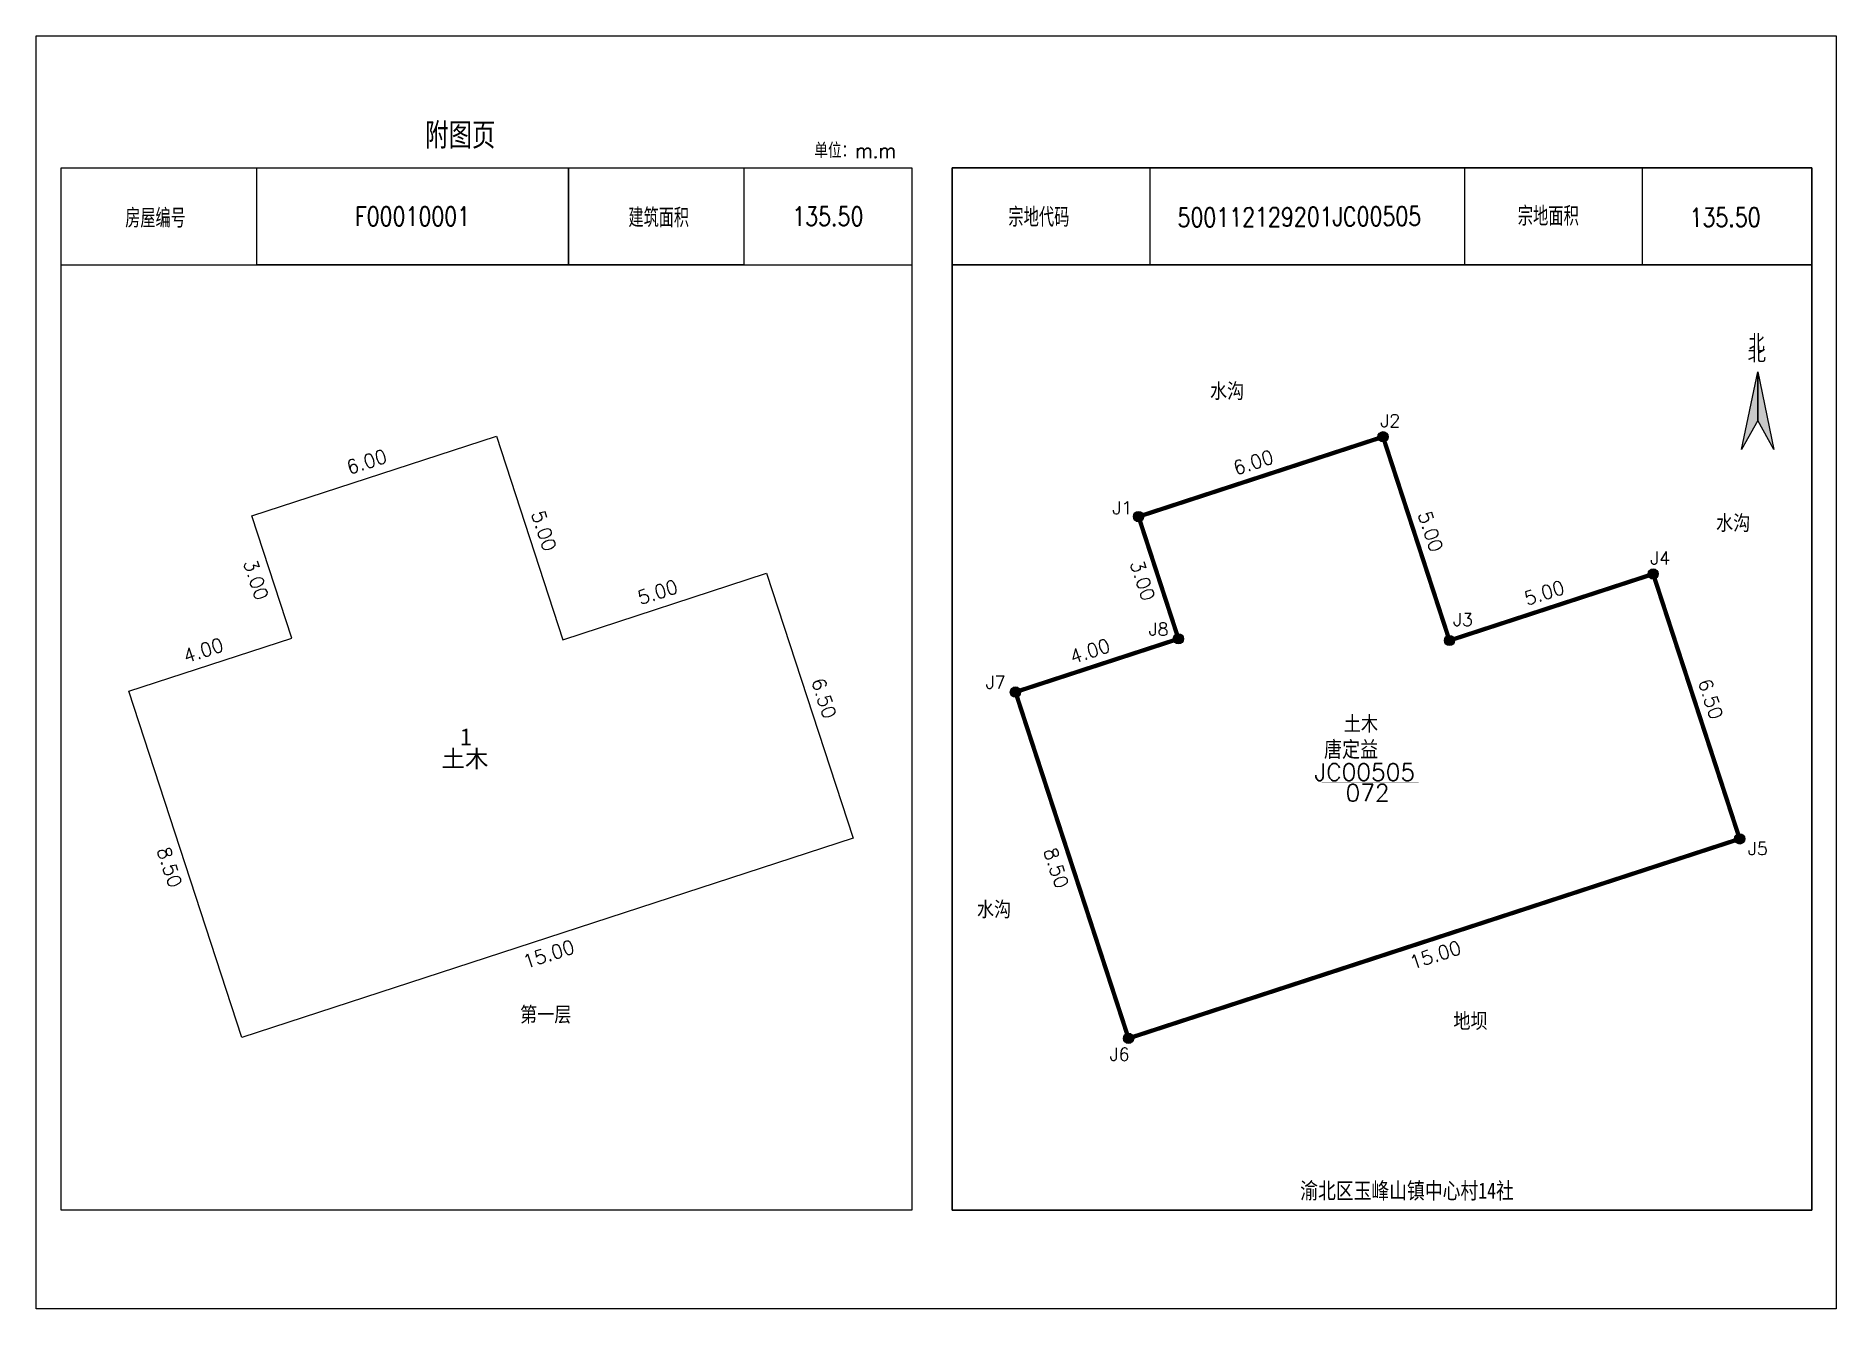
# Model space of a CAD drawing. Extents: x 36371590 to 36372043, y 3282005 to 3283161.
# Drawn here: x 36371743.26 to 36371785.26, y 3282004.52 to 3282034.22 of the extents above; entities that cross this region are included whole.
import ezdxf
from ezdxf.enums import TextEntityAlignment as Align

# ---------------------------------------------------------------- set-up
doc = ezdxf.new("R2010")
doc.units = 0
doc.header["$LTSCALE"] = 0.5
doc.linetypes.add('DASHED', pattern=[0.75, 0.5, -0.25])
doc.layers.get('0').update_dxf_attribs({"linetype": 'CONTINUOUS'})
doc.layers.add('_JMD_内', color=6, linetype='CONTINUOUS', true_color=0xff00ff)
doc.layers.add('_JZD_内', color=1, linetype='CONTINUOUS', true_color=0xff0000)
for name, color, linetype in [('_宗地图注记', 7, 'CONTINUOUS'), ('DLSS', 4, 'CONTINUOUS'), ('JZP', 1, 'CONTINUOUS'), ('TK', 7, 'CONTINUOUS'), ('ZJ', 7, 'CONTINUOUS'), ('内图框', 7, 'CONTINUOUS'), ('四至', 7, 'CONTINUOUS')]:
    doc.layers.add(name, color=color, linetype=linetype)
doc.layers.add('外图框', color=3, linetype='CONTINUOUS', plot=False)
doc.styles.add('HZ', font='rs.shx', dxfattribs={"width": 0.8, "bigfont": 'hztxt.shx'})
doc.styles.add('宋体', font='')
doc.styles.add('黑体', font='simhei.ttf')
doc.styles.get('宋体').set_extended_font_data('SimSun')

msp = doc.modelspace()

# ---------------------------------------------------------------- texts
at = {"color": 7, "linetype": 'Continuous', "style": 'HZ'}
for s, rotation, p in [('6.00', 18.0774, (36371750.566, 3282023.983)), ('5.00', 288.0787, (36371754.807, 3282023.078)), ('3.00', 288.0786, (36371748.09, 3282021.937)), ('5.00', 18.0776, (36371757.353, 3282020.939)), ('4.00', 18.0771, (36371746.751, 3282019.582)), ('6.50', 288.0784, (36371761.342, 3282019.171)), ('8.50', 288.0771, (36371746.071, 3282015.23)), ('15.00', 18.0775, (36371754.68, 3282012.451))]:
    msp.add_text(s, height=0.32, rotation=rotation, dxfattribs=at).set_placement(p)
at = {"color": 7, "linetype": 'Continuous'}
for s, style, p in [('1', '黑体', (36371753.15, 3282017.664)), ('土木', '黑体', (36371752.719, 3282017.154)), ('第一层', 'HZ', (36371754.549, 3282011.175))]:
    msp.add_text(s, height=0.4, dxfattribs=dict(at, style=style)).set_placement(p)
at = {"layer": '_宗地图注记', "color": 7, "linetype": 'Continuous', "style": 'HZ'}
for s, p in [('J2', (36371774.625, 3282025.088)), ('J1', (36371768.373, 3282023.057)), ('J4', (36371780.923, 3282021.887)), ('J3', (36371776.322, 3282020.449)), ('J8', (36371769.219, 3282020.227)), ('J7', (36371765.416, 3282018.986)), ('J5', (36371783.202, 3282015.109)), ('J6', (36371768.309, 3282010.307))]:
    msp.add_text(s, height=0.3, dxfattribs=at).set_placement(p)
at = {"layer": '_宗地图注记', "color": 6, "linetype": 'Continuous', "style": 'HZ'}
msp.add_text('土木', height=0.4, dxfattribs=at).set_placement((36371773.769, 3282017.96))
at = {"layer": '_宗地图注记', "color": 1, "linetype": 'Continuous', "style": 'HZ'}
for s, height, p in [('唐定益', 0.42, (36371773.31, 3282017.35)), ('JC00505', 0.4, (36371773.087, 3282016.84)), ('072', 0.4, (36371773.811, 3282016.36))]:
    msp.add_text(s, height=height, dxfattribs=at).set_placement(p)
at = {"layer": 'TK', "linetype": 'Continuous', "style": 'HZ', "width": 0.9}
msp.add_text('附图页', height=0.6067, dxfattribs=at).set_placement((36371752.336, 3282031.588))
at = {"layer": 'TK', "linetype": 'DASHED', "style": 'HZ', "width": 0.9}
for s, height, p in [('单位：m.m', 0.3529, (36371761.417, 3282031.367)), ('北', 0.411, (36371783.221, 3282026.84))]:
    msp.add_text(s, height=height, dxfattribs=at).set_placement(p)
at = {"layer": 'TK', "linetype": 'Continuous', "style": 'HZ', "width": 0.8}
msp.add_text('房屋编号', height=0.4411, dxfattribs=at).set_placement((36371746.044, 3282029.99), align=Align.MIDDLE)
for s, height, p in [('建筑面积', 0.4411, (36371757.786, 3282029.976)), ('宗地代码', 0.4457, (36371766.656, 3282029.987)), ('宗地面积', 0.4457, (36371778.542, 3282030.011))]:
    msp.add_text(s, height=height, dxfattribs=at).set_placement(p, align=Align.MIDDLE_CENTER)
at = {"layer": 'TK', "linetype": 'DASHED', "style": '黑体', "width": 0.8}
msp.add_text('渝北区玉峰山镇中心村14社', height=0.38062, dxfattribs=at).set_placement((36371775.246, 3282007.087), align=Align.CENTER)
at = {"layer": 'ZJ', "color": 7, "linetype": 'Continuous', "style": 'HZ'}
for s, rotation, p in [('6.00', 18.0774, (36371771.254, 3282023.966)), ('5.00', 288.0787, (36371775.496, 3282023.061)), ('3.00', 288.0786, (36371768.778, 3282021.92)), ('5.00', 18.0776, (36371778.042, 3282020.922)), ('4.00', 18.0771, (36371767.44, 3282019.565)), ('6.50', 288.0784, (36371782.031, 3282019.154)), ('8.50', 288.0771, (36371766.76, 3282015.213)), ('15.00', 18.0775, (36371775.369, 3282012.433))]:
    msp.add_text(s, height=0.32, rotation=rotation, dxfattribs=at).set_placement(p)
at = {"layer": '内图框', "char_height": 0.44, "attachment_point": 5, "style": 'HZ'}
for s, insert, width in [('F00010001', (36371752.043, 3282030.007), 7.27551), ('135.50', (36371761.732, 3282030.007), 3.91863)]:
    msp.add_mtext(s, dxfattribs=dict(at, insert=insert, width=width))
at = {"layer": '内图框', "char_height": 0.44, "attachment_point": 5, "rotation": 0.3525, "style": 'HZ'}
for s, insert, width in [('500112129201JC00505', (36371772.734, 3282029.998), 7.22325), ('135.50', (36371782.667, 3282029.985), 4.24961)]:
    msp.add_mtext(s, dxfattribs=dict(at, insert=insert, width=width))
at = {"layer": '四至', "color": 7, "linetype": 'Continuous', "style": 'HZ'}
for s, p in [('水沟', (36371770.648, 3282025.722)), ('水沟', (36371782.456, 3282022.643)), ('水沟', (36371765.21, 3282013.629)), ('地坝', (36371776.328, 3282011.023))]:
    msp.add_text(s, height=0.4, dxfattribs=at).set_placement(p)

# ---------------------------------------------------------------- blocks, each defined once
blk = doc.blocks.new('指北针')
at = {"layer": '', "linetype": 'Continuous'}
for points in [[(0, 1.134), (0, 0), (-0.381, -0.676)], [(0, 1.134), (0.371, -0.68), (0, 0)]]:
    blk.add_hatch(color=7, dxfattribs=at).paths.add_polyline_path(points)
for points in [[(0, 1.134), (0, 0), (-0.381, -0.676)], [(0, 1.134), (0.371, -0.68), (0, 0)]]:
    blk.add_lwpolyline(points, close=True, dxfattribs=at)
at = {"layer": '', "linetype": 'DASHED', "style": '宋体', "width": 1}
blk.add_text('北', height=0.315, dxfattribs=at).set_placement((-0.24, 1.388))

# ---------------------------------------------------------------- hatches: boundary and pattern name
at = {"linetype": 'Continuous'}
h = msp.add_hatch(color=1, dxfattribs=at)
edge = h.paths.add_edge_path()
edge.add_arc((36371774.686, 3282024.865), 0.12, 0, 360)
at = {"linetype": 'Continuous', "true_color": 0x000000}
h = msp.add_hatch(color=18, dxfattribs=at)
edge = h.paths.add_edge_path()
edge.add_arc((36371774.686, 3282024.865), 0.11, 0, 360)
at = {"linetype": 'Continuous', "true_color": 0xffffff}
h = msp.add_hatch(color=7, dxfattribs=at)
edge = h.paths.add_edge_path(flags=0)
edge.add_arc((36371774.686, 3282024.865), 0.096, 0, 360)
at = {"linetype": 'Continuous'}
h = msp.add_hatch(color=1, dxfattribs=at)
edge = h.paths.add_edge_path()
edge.add_arc((36371768.982, 3282023.003), 0.12, 0, 360)
at = {"linetype": 'Continuous', "true_color": 0x000000}
h = msp.add_hatch(color=18, dxfattribs=at)
edge = h.paths.add_edge_path()
edge.add_arc((36371768.982, 3282023.003), 0.11, 0, 360)
at = {"linetype": 'Continuous', "true_color": 0xffffff}
h = msp.add_hatch(color=7, dxfattribs=at)
edge = h.paths.add_edge_path(flags=0)
edge.add_arc((36371768.982, 3282023.003), 0.096, 0, 360)
at = {"linetype": 'Continuous'}
h = msp.add_hatch(color=1, dxfattribs=at)
edge = h.paths.add_edge_path()
edge.add_arc((36371780.99, 3282021.664), 0.12, 0, 360)
at = {"linetype": 'Continuous', "true_color": 0x000000}
h = msp.add_hatch(color=18, dxfattribs=at)
edge = h.paths.add_edge_path()
edge.add_arc((36371780.99, 3282021.664), 0.11, 0, 360)
at = {"linetype": 'Continuous', "true_color": 0xffffff}
h = msp.add_hatch(color=7, dxfattribs=at)
edge = h.paths.add_edge_path(flags=0)
edge.add_arc((36371780.99, 3282021.664), 0.096, 0, 360)
at = {"linetype": 'Continuous'}
h = msp.add_hatch(color=1, dxfattribs=at)
edge = h.paths.add_edge_path()
edge.add_arc((36371769.913, 3282020.151), 0.12, 0, 360)
at = {"linetype": 'Continuous', "true_color": 0x000000}
h = msp.add_hatch(color=18, dxfattribs=at)
edge = h.paths.add_edge_path()
edge.add_arc((36371769.913, 3282020.151), 0.11, 0, 360)
at = {"linetype": 'Continuous', "true_color": 0xffffff}
h = msp.add_hatch(color=7, dxfattribs=at)
edge = h.paths.add_edge_path(flags=0)
edge.add_arc((36371769.913, 3282020.151), 0.096, 0, 360)
at = {"linetype": 'Continuous'}
h = msp.add_hatch(color=1, dxfattribs=at)
edge = h.paths.add_edge_path()
edge.add_arc((36371776.237, 3282020.112), 0.12, 0, 360)
at = {"linetype": 'Continuous', "true_color": 0x000000}
h = msp.add_hatch(color=18, dxfattribs=at)
edge = h.paths.add_edge_path()
edge.add_arc((36371776.237, 3282020.112), 0.11, 0, 360)
at = {"linetype": 'Continuous', "true_color": 0xffffff}
h = msp.add_hatch(color=7, dxfattribs=at)
edge = h.paths.add_edge_path(flags=0)
edge.add_arc((36371776.237, 3282020.112), 0.096, 0, 360)
at = {"linetype": 'Continuous'}
h = msp.add_hatch(color=1, dxfattribs=at)
edge = h.paths.add_edge_path()
edge.add_arc((36371766.11, 3282018.91), 0.12, 0, 360)
at = {"linetype": 'Continuous', "true_color": 0x000000}
h = msp.add_hatch(color=18, dxfattribs=at)
edge = h.paths.add_edge_path()
edge.add_arc((36371766.11, 3282018.91), 0.11, 0, 360)
at = {"linetype": 'Continuous', "true_color": 0xffffff}
h = msp.add_hatch(color=7, dxfattribs=at)
edge = h.paths.add_edge_path(flags=0)
edge.add_arc((36371766.11, 3282018.91), 0.096, 0, 360)
at = {"linetype": 'Continuous'}
h = msp.add_hatch(color=1, dxfattribs=at)
edge = h.paths.add_edge_path()
edge.add_arc((36371783.008, 3282015.484), 0.12, 0, 360)
at = {"linetype": 'Continuous', "true_color": 0x000000}
h = msp.add_hatch(color=18, dxfattribs=at)
edge = h.paths.add_edge_path()
edge.add_arc((36371783.008, 3282015.484), 0.11, 0, 360)
at = {"linetype": 'Continuous', "true_color": 0xffffff}
h = msp.add_hatch(color=7, dxfattribs=at)
edge = h.paths.add_edge_path(flags=0)
edge.add_arc((36371783.008, 3282015.484), 0.096, 0, 360)
at = {"linetype": 'Continuous'}
h = msp.add_hatch(color=1, dxfattribs=at)
edge = h.paths.add_edge_path()
edge.add_arc((36371768.748, 3282010.83), 0.12, 0, 360)
at = {"linetype": 'Continuous', "true_color": 0x000000}
h = msp.add_hatch(color=18, dxfattribs=at)
edge = h.paths.add_edge_path()
edge.add_arc((36371768.748, 3282010.83), 0.11, 0, 360)
at = {"linetype": 'Continuous', "true_color": 0xffffff}
h = msp.add_hatch(color=7, dxfattribs=at)
edge = h.paths.add_edge_path(flags=0)
edge.add_arc((36371768.748, 3282010.83), 0.096, 0, 360)

# ---------------------------------------------------------------- linework, layer by layer
at = {"color": 7, "linetype": 'Continuous'}
for centre in [(36371774.686, 3282024.865), (36371768.982, 3282023.003), (36371780.99, 3282021.664), (36371769.913, 3282020.151), (36371776.237, 3282020.112), (36371766.11, 3282018.91), (36371783.008, 3282015.484), (36371768.748, 3282010.83)]:
    msp.add_circle(centre, 0.11, dxfattribs=at)
at = {"layer": '_JMD_内', "linetype": 'Continuous'}
for points in [[(36371748.294, 3282023.021), (36371753.997, 3282024.883), (36371755.549, 3282020.13), (36371760.302, 3282021.681), (36371762.319, 3282015.502), (36371748.059, 3282010.847), (36371745.422, 3282018.928), (36371749.225, 3282020.169)], [(36371768.982, 3282023.003), (36371774.686, 3282024.865), (36371776.237, 3282020.112), (36371780.99, 3282021.664), (36371783.008, 3282015.484), (36371768.748, 3282010.83), (36371766.11, 3282018.91), (36371769.913, 3282020.151)]]:
    msp.add_lwpolyline(points, close=True, dxfattribs=at)
at = {"layer": '_JZD_内', "linetype": 'Continuous', "const_width": 0.1}
msp.add_lwpolyline([(36371768.982, 3282023.003), (36371774.686, 3282024.865), (36371776.237, 3282020.112), (36371780.99, 3282021.664), (36371783.008, 3282015.484), (36371768.748, 3282010.83), (36371766.11, 3282018.91), (36371769.913, 3282020.151)], close=True, dxfattribs=at)
at = {"layer": 'DLSS', "color": 1, "linetype": 'Continuous', "const_width": 0.01}
msp.add_lwpolyline([(36371773.251, 3282016.8), (36371775.514, 3282016.8)], dxfattribs=at)
at = {"layer": 'JZP', "color": 1, "linetype": 'Continuous'}
for centre in [(36371774.686, 3282024.865), (36371768.982, 3282023.003), (36371780.99, 3282021.664), (36371769.913, 3282020.151), (36371776.237, 3282020.112), (36371766.11, 3282018.91), (36371783.008, 3282015.484), (36371768.748, 3282010.83)]:
    msp.add_circle(centre, 0.12, dxfattribs=at)
at = {"layer": '内图框', "linetype": 'Continuous'}
for points in [[(36371743.842, 3282031.139), (36371763.691, 3282031.139), (36371763.691, 3282006.821), (36371743.842, 3282006.821)], [(36371748.405, 3282031.139), (36371755.681, 3282031.139), (36371755.681, 3282028.875), (36371748.405, 3282028.875)], [(36371755.681, 3282031.139), (36371759.772, 3282031.139), (36371759.772, 3282028.875), (36371755.681, 3282028.875)], [(36371764.635, 3282031.139), (36371784.691, 3282031.139), (36371784.691, 3282006.821), (36371764.635, 3282006.821)], [(36371764.635, 3282031.139), (36371769.246, 3282031.139), (36371769.246, 3282028.875), (36371764.635, 3282028.875)], [(36371764.635, 3282028.875), (36371784.691, 3282028.875), (36371784.691, 3282031.139), (36371764.635, 3282031.139)], [(36371776.597, 3282031.139), (36371780.731, 3282031.139), (36371780.731, 3282028.875), (36371776.597, 3282028.875)], [(36371743.842, 3282028.875), (36371763.691, 3282028.875), (36371763.691, 3282006.821), (36371743.842, 3282006.821)]]:
    msp.add_lwpolyline(points, close=True, dxfattribs=at)
msp.add_lwpolyline([(36371744.406, 3282028.875), (36371763.549, 3282028.875)], dxfattribs=at)
at = {"layer": '内图框', "color": 7, "linetype": 'Continuous', "flags": 128}
msp.add_lwpolyline([(36371764.635, 3282028.875), (36371764.635, 3282006.821), (36371784.691, 3282006.821), (36371784.691, 3282028.875), (36371764.635, 3282028.875)], close=True, dxfattribs=at)
at = {"layer": '外图框', "linetype": 'Continuous', "flags": 128}
msp.add_lwpolyline([(36371764.256, 3282004.516), (36371743.256, 3282004.516), (36371743.256, 3282034.216), (36371764.256, 3282034.216), (36371785.256, 3282034.216), (36371785.256, 3282004.516)], close=True, dxfattribs=at)

# ---------------------------------------------------------------- block references
at = {"layer": '内图框', "linetype": 'Continuous'}
msp.add_blockref('指北针', (36371783.433, 3282025.248), dxfattribs=at)

msp.set_redraw_order([(e.dxf.handle, doc.entitydb.next_handle()) for e in msp.query("TEXT MTEXT ATTDEF DIMENSION ARC_DIMENSION")])  # texts and dimensions are drawn at this point

doc.saveas('drawing.dxf')
